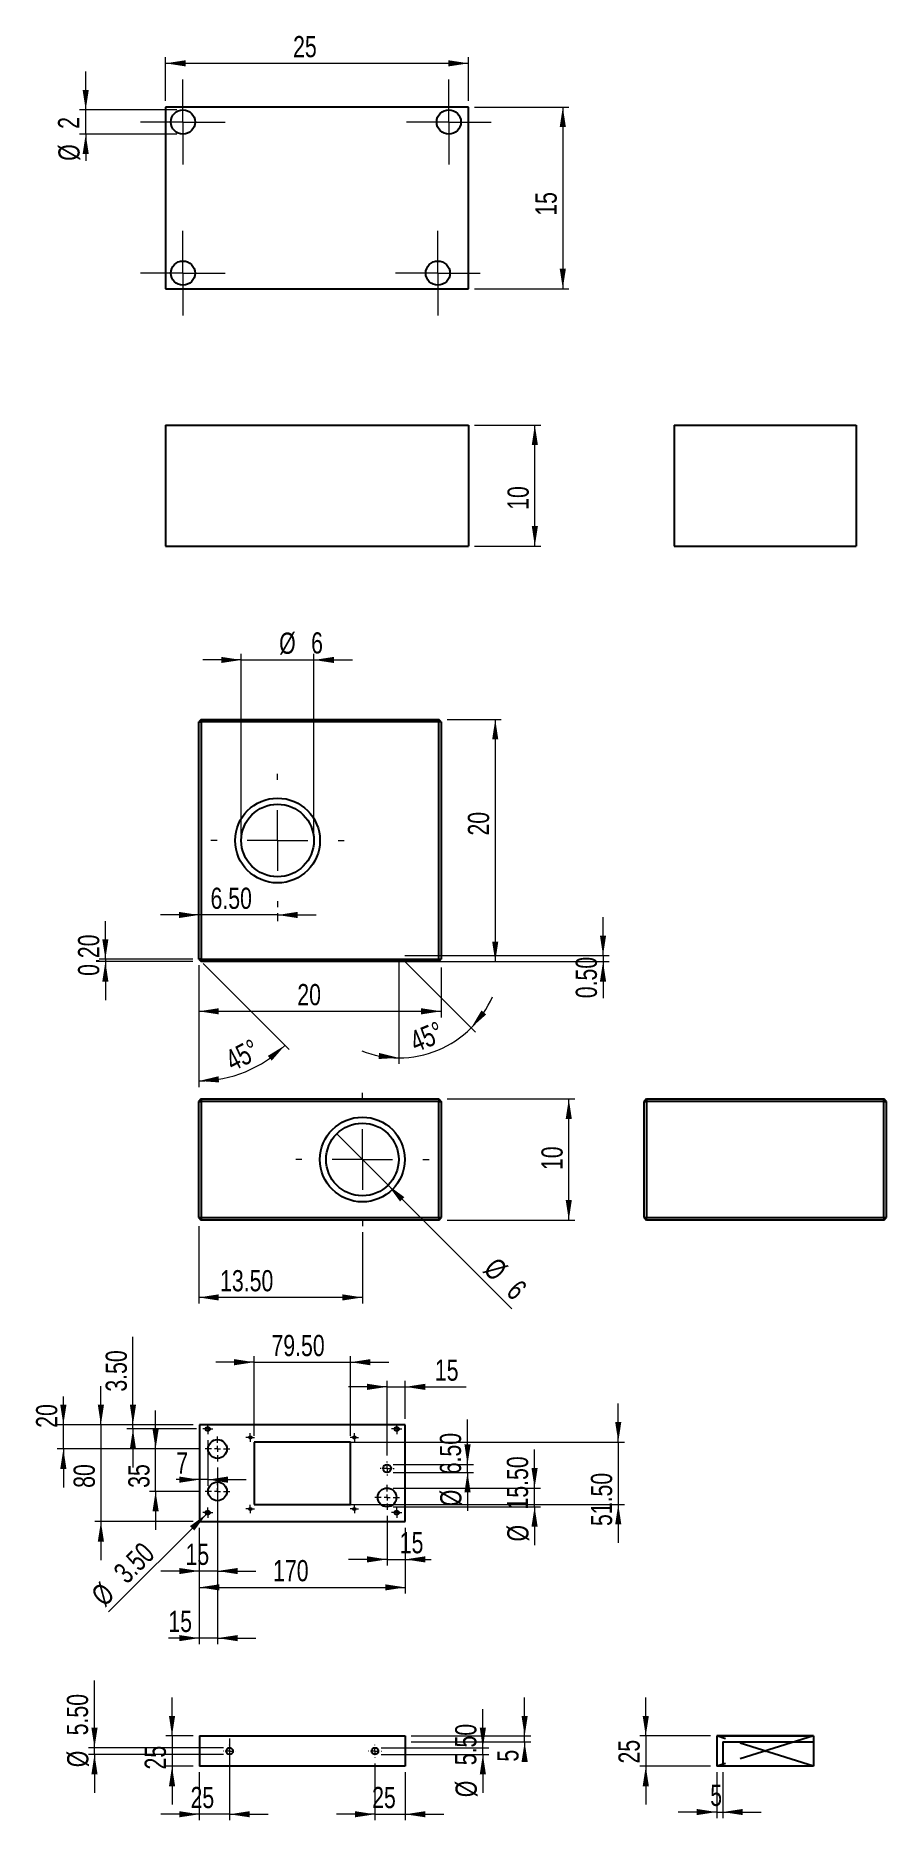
# Model space of a CAD drawing. Header units: millimetres. Extents: x 0 to 141, y 2 to 296.
import ezdxf

# ---------------------------------------------------------------- set-up
doc = ezdxf.new("R2010")
doc.units = ezdxf.units.MM
doc.header["$PDSIZE"] = -1
doc.linetypes.add('CENTERX2', pattern=[20.32, 12.7, -2.54, 2.54, -2.54])
doc.styles.add('SLDTEXTSTYLE0', font='TXT', dxfattribs={"width": 0.75})
doc.dimstyles.new('SLDDIMSTYLE0', dxfattribs={"dimtxt": 3.5, "dimasz": 3.302, "dimexe": 0, "dimexo": 0.0625, "dimgap": 0.875, "dimtad": 1, "dimlfac": 0.5, "dimrnd": 1e-09, "dimzin": 12, "dimdsep": 46, "dimtxsty": 'SLDTEXTSTYLE0', "dimsah": 1, "dimcen": 0.09, "dimadec": 0, "dimazin": 3, "dimtfac": 1, "dimtmove": 0, "dimatfit": 0, "dimfxl": 0, "dimfrac": 2, "dimtolj": 1, "dimtzin": 12, "dimarcsym": 0})
doc.dimstyles.new('SLDDIMSTYLE1', dxfattribs={"dimtxt": 3.5, "dimasz": 3.302, "dimexe": 0, "dimexo": 0.0625, "dimgap": 0.875, "dimtad": 1, "dimlfac": 0.5, "dimrnd": 1e-09, "dimzin": 12, "dimdsep": 46, "dimtxsty": 'SLDTEXTSTYLE0', "dimsah": 1, "dimcen": 0.09, "dimadec": 0, "dimazin": 3, "dimtfac": 1, "dimtofl": 0, "dimtmove": 0, "dimatfit": 3, "dimfxl": 0, "dimfrac": 2, "dimtolj": 1, "dimtzin": 12, "dimarcsym": 0})
doc.dimstyles.new('SLDDIMSTYLE10', dxfattribs={"dimtxt": 3.5, "dimasz": 3.302, "dimexe": 0, "dimexo": 0.0625, "dimgap": 0.875, "dimtad": 1, "dimdec": 4, "dimlfac": 0.5, "dimzin": 12, "dimdsep": 46, "dimtxsty": 'SLDTEXTSTYLE0', "dimsah": 1, "dimcen": 0.09, "dimazin": 3, "dimtfac": 1, "dimtofl": 0, "dimtmove": 0, "dimatfit": 3, "dimfxl": 0, "dimfrac": 2, "dimtolj": 1, "dimtzin": 12, "dimarcsym": 0})
doc.dimstyles.new('SLDDIMSTYLE2', dxfattribs={"dimtxt": 3.5, "dimasz": 3.302, "dimexe": 0, "dimexo": 0.0625, "dimgap": 0.875, "dimtad": 1, "dimlfac": 5, "dimrnd": 1e-09, "dimzin": 12, "dimdsep": 46, "dimtxsty": 'SLDTEXTSTYLE0', "dimsah": 1, "dimcen": 0.09, "dimadec": 0, "dimazin": 3, "dimtfac": 1, "dimtmove": 0, "dimatfit": 0, "dimfxl": 0, "dimfrac": 2, "dimtolj": 1, "dimtzin": 12, "dimarcsym": 0})
doc.dimstyles.new('SLDDIMSTYLE3', dxfattribs={"dimtxt": 3.5, "dimasz": 3.302, "dimexe": 0, "dimexo": 0.0625, "dimgap": 0.875, "dimtad": 1, "dimlfac": 5, "dimrnd": 1e-09, "dimzin": 4, "dimdsep": 46, "dimtxsty": 'SLDTEXTSTYLE0', "dimsah": 1, "dimcen": 0.09, "dimadec": 0, "dimazin": 1, "dimtfac": 1, "dimtmove": 0, "dimatfit": 0, "dimfxl": 0, "dimfrac": 2, "dimtolj": 1, "dimtzin": 12, "dimarcsym": 0})
doc.dimstyles.new('SLDDIMSTYLE4', dxfattribs={"dimtxt": 3.5, "dimasz": 3.302, "dimexe": 0, "dimexo": 0.0625, "dimgap": 0.875, "dimtad": 1, "dimlfac": 5, "dimrnd": 1e-09, "dimzin": 12, "dimdsep": 46, "dimtxsty": 'SLDTEXTSTYLE0', "dimsah": 1, "dimcen": 0.09, "dimadec": 0, "dimazin": 3, "dimtfac": 1, "dimtofl": 0, "dimtmove": 0, "dimatfit": 3, "dimfxl": 0, "dimfrac": 2, "dimtolj": 1, "dimtzin": 12, "dimarcsym": 0})
doc.dimstyles.new('SLDDIMSTYLE5', dxfattribs={"dimtxt": 3.5, "dimasz": 3.302, "dimexe": 0, "dimexo": 0.0625, "dimgap": 0.875, "dimtad": 1, "dimlfac": 5, "dimrnd": 1e-09, "dimzin": 4, "dimdsep": 46, "dimtxsty": 'SLDTEXTSTYLE0', "dimblk1": 'NONE', "dimsah": 1, "dimcen": 0, "dimadec": 0, "dimazin": 1, "dimtfac": 1, "dimtmove": 0, "dimatfit": 3, "dimldrblk": 'NONE', "dimfxl": 0, "dimfrac": 2, "dimtolj": 1, "dimtzin": 12, "dimarcsym": 0})
doc.dimstyles.new('SLDDIMSTYLE6', dxfattribs={"dimtxt": 3.5, "dimasz": 3.302, "dimexe": 0, "dimexo": 0.0625, "dimgap": 0.875, "dimtad": 1, "dimlfac": 0.5, "dimrnd": 1e-09, "dimzin": 12, "dimdsep": 46, "dimtxsty": 'SLDTEXTSTYLE0', "dimblk1": 'NONE', "dimsah": 1, "dimcen": 0, "dimadec": 0, "dimazin": 3, "dimtfac": 1, "dimtmove": 0, "dimatfit": 3, "dimldrblk": 'NONE', "dimfxl": 0, "dimfrac": 2, "dimtolj": 1, "dimtzin": 12, "dimarcsym": 0})
doc.dimstyles.new('SLDDIMSTYLE7', dxfattribs={"dimtxt": 3.5, "dimasz": 3.302, "dimexe": 0, "dimexo": 0.0625, "dimgap": 0.875, "dimtad": 1, "dimlfac": 0.5, "dimrnd": 1e-09, "dimzin": 4, "dimdsep": 46, "dimtxsty": 'SLDTEXTSTYLE0', "dimsah": 1, "dimcen": 0.09, "dimadec": 0, "dimazin": 1, "dimtfac": 1, "dimtofl": 0, "dimtmove": 0, "dimatfit": 3, "dimfxl": 0, "dimfrac": 2, "dimtolj": 1, "dimtzin": 12, "dimarcsym": 0})
doc.dimstyles.new('SLDDIMSTYLE8', dxfattribs={"dimtxt": 3.5, "dimasz": 3.302, "dimexe": 0, "dimexo": 0.0625, "dimgap": 0.875, "dimtad": 1, "dimlfac": 0.5, "dimrnd": 1e-09, "dimzin": 4, "dimdsep": 46, "dimtxsty": 'SLDTEXTSTYLE0', "dimsah": 1, "dimcen": 0.09, "dimadec": 0, "dimazin": 1, "dimtfac": 1, "dimtmove": 0, "dimatfit": 0, "dimfxl": 0, "dimfrac": 2, "dimtolj": 1, "dimtzin": 12, "dimarcsym": 0})
doc.dimstyles.new('SLDDIMSTYLE9', dxfattribs={"dimtxt": 3.5, "dimasz": 3.302, "dimexe": 0, "dimexo": 0.0625, "dimgap": 0.875, "dimtad": 1, "dimlfac": 0.5, "dimrnd": 1e-09, "dimzin": 0, "dimdsep": 46, "dimtxsty": 'SLDTEXTSTYLE0', "dimsah": 1, "dimcen": 0.09, "dimadec": 0, "dimazin": 0, "dimtfac": 1, "dimtmove": 0, "dimatfit": 0, "dimfxl": 0, "dimfrac": 2, "dimtolj": 1, "dimtzin": 12, "dimarcsym": 0})

msp = doc.modelspace()

# ---------------------------------------------------------------- blocks, each defined once
blk = doc.blocks.new('_D')
at = {"color": 7, "linetype": 'Continuous', "lineweight": 18}
for p, q in [((72.76, 232.01), (83.72, 232.01)), ((82.72, 212.01), (82.72, 232.01)), ((72.76, 212.01), (83.72, 212.01))]:
    blk.add_line(p, q, dxfattribs=at)
for points in [[(82.72, 232.01), (82.22, 228.71), (83.23, 228.71)], [(82.72, 212.01), (83.23, 215.31), (82.22, 215.31)]]:
    blk.add_solid(points, dxfattribs=at)
at = {"color": 7, "linetype": 'Continuous', "lineweight": 18, "insert": (78.21, 218), "char_height": 3.5, "attachment_point": 1, "rotation": 90, "style": 'SLDTEXTSTYLE0'}
blk.add_mtext('10', dxfattribs=at)
blk = doc.blocks.new('_D_1')
at = {"color": 7, "linetype": 'Continuous', "lineweight": 18}
for p, q in [((21.76, 285.53), (21.76, 292.75)), ((71.76, 285.53), (71.76, 292.75)), ((21.76, 291.75), (71.76, 291.75))]:
    blk.add_line(p, q, dxfattribs=at)
for points in [[(21.76, 291.75), (25.07, 291.24), (25.07, 292.26)], [(71.76, 291.75), (68.46, 292.26), (68.46, 291.24)]]:
    blk.add_solid(points, dxfattribs=at)
at = {"color": 7, "linetype": 'Continuous', "lineweight": 18, "insert": (42.81, 296.26), "char_height": 3.5, "attachment_point": 1, "style": 'SLDTEXTSTYLE0'}
blk.add_mtext('25', dxfattribs=at)
blk = doc.blocks.new('_D_2')
at = {"color": 7, "linetype": 'Continuous', "lineweight": 18}
for p, q in [((72.76, 284.53), (88.34, 284.53)), ((87.34, 284.53), (87.34, 254.53)), ((72.76, 254.53), (88.34, 254.53))]:
    blk.add_line(p, q, dxfattribs=at)
for points in [[(87.34, 284.53), (86.83, 281.23), (87.85, 281.23)], [(87.34, 254.53), (87.85, 257.83), (86.83, 257.83)]]:
    blk.add_solid(points, dxfattribs=at)
at = {"color": 7, "linetype": 'Continuous', "lineweight": 18, "insert": (82.83, 266.58), "char_height": 3.5, "attachment_point": 1, "rotation": 90, "style": 'SLDTEXTSTYLE0'}
blk.add_mtext('15', dxfattribs=at)
blk = doc.blocks.new('_D_3')
at = {"color": 7, "linetype": 'Continuous', "lineweight": 18}
for p, q in [((8.57, 284.05), (8.57, 290.4)), ((23.62, 284.05), (7.57, 284.05)), ((8.57, 280.05), (8.57, 284.05)), ((23.62, 280.05), (7.57, 280.05)), ((8.57, 280.05), (8.57, 275.65))]:
    blk.add_line(p, q, dxfattribs=at)
for points in [[(8.57, 284.05), (9.08, 287.36), (8.06, 287.36)], [(8.57, 280.05), (8.06, 276.75), (9.08, 276.75)]]:
    blk.add_solid(points, dxfattribs=at)
at = {"color": 7, "linetype": 'Continuous', "lineweight": 18, "char_height": 3.5, "attachment_point": 1, "rotation": 90, "style": 'SLDTEXTSTYLE0'}
for s, insert in [('2', (4, 280.93)), ('%%c', (4.06, 275.65))]:
    blk.add_mtext(s, dxfattribs=dict(at, insert=insert))
blk = doc.blocks.new('SW_CENTERMARKSYMBOL_0')
at = {"color": 0, "linetype": 'Continuous', "lineweight": 0}
for p, q in [((0, 5), (0, 7)), ((0, 0), (0, 5)), ((-5, 0), (-7, 0)), ((0, 0), (-5, 0)), ((0, 0), (0, -5)), ((0, 0), (5, 0)), ((5, 0), (7, 0)), ((0, -5), (0, -7))]:
    blk.add_line(p, q, dxfattribs=at)
blk = doc.blocks.new('SW_CENTERMARKSYMBOL_1')
at = {"color": 0, "linetype": 'Continuous', "lineweight": 0}
for p, q in [((0, 5), (0, 7)), ((0, 0), (0, 5)), ((-5, 0), (-7, 0)), ((0, 0), (-5, 0)), ((0, 0), (0, -5)), ((0, 0), (5, 0)), ((5, 0), (7, 0)), ((0, -5), (0, -7))]:
    blk.add_line(p, q, dxfattribs=at)
blk = doc.blocks.new('SW_CENTERMARKSYMBOL_2')
at = {"color": 0, "linetype": 'Continuous', "lineweight": 0}
for p, q in [((0, 5), (0, 7)), ((0, 0), (0, 5)), ((-5, 0), (-7, 0)), ((0, 0), (-5, 0)), ((0, 0), (0, -5)), ((0, 0), (5, 0)), ((5, 0), (7, 0)), ((0, -5), (0, -7))]:
    blk.add_line(p, q, dxfattribs=at)
blk = doc.blocks.new('SW_CENTERMARKSYMBOL_3')
at = {"color": 0, "linetype": 'Continuous', "lineweight": 0}
for p, q in [((0, 5), (0, 7)), ((0, 0), (0, 5)), ((-5, 0), (-7, 0)), ((0, 0), (-5, 0)), ((0, 0), (0, -5)), ((0, 0), (5, 0)), ((5, 0), (7, 0)), ((0, -5), (0, -7))]:
    blk.add_line(p, q, dxfattribs=at)
blk = doc.blocks.new('_D_4')
at = {"color": 7, "linetype": 'Continuous', "lineweight": 18}
for p, q in [((81.04, 15.48), (81.04, 21.83)), ((62.33, 15.48), (82.04, 15.48)), ((81.04, 14.48), (81.04, 15.48)), ((62.33, 14.48), (82.04, 14.48)), ((81.04, 14.48), (81.04, 11.24))]:
    blk.add_line(p, q, dxfattribs=at)
for points in [[(81.04, 15.48), (81.55, 18.78), (80.53, 18.78)], [(81.04, 14.48), (80.53, 11.18), (81.55, 11.18)]]:
    blk.add_solid(points, dxfattribs=at)
at = {"color": 7, "linetype": 'Continuous', "lineweight": 18, "insert": (76.53, 11.24), "char_height": 3.5, "attachment_point": 1, "rotation": 90, "style": 'SLDTEXTSTYLE0'}
blk.add_mtext('5', dxfattribs=at)
blk = doc.blocks.new('_D_5')
at = {"color": 7, "linetype": 'Continuous', "lineweight": 18}
for p, q in [((22.82, 15.48), (22.82, 21.83)), ((26.33, 15.48), (21.82, 15.48)), ((22.82, 15.48), (22.82, 10.48)), ((26.33, 10.48), (21.82, 10.48)), ((22.82, 10.48), (22.82, 4.13))]:
    blk.add_line(p, q, dxfattribs=at)
for points in [[(22.82, 15.48), (23.33, 18.78), (22.32, 18.78)], [(22.82, 10.48), (22.32, 7.18), (23.33, 7.18)]]:
    blk.add_solid(points, dxfattribs=at)
at = {"color": 7, "linetype": 'Continuous', "lineweight": 18, "insert": (18.31, 9.94), "char_height": 3.5, "attachment_point": 1, "rotation": 90, "style": 'SLDTEXTSTYLE0'}
blk.add_mtext('25', dxfattribs=at)
blk = doc.blocks.new('_D_6')
at = {"color": 7, "linetype": 'Continuous', "lineweight": 18}
for p, q in [((56.33, 10.93), (56.33, 1.54)), ((61.33, 9.48), (61.33, 1.54)), ((56.33, 2.54), (49.98, 2.54)), ((56.33, 2.54), (61.33, 2.54)), ((61.33, 2.54), (67.68, 2.54))]:
    blk.add_line(p, q, dxfattribs=at)
for points in [[(56.33, 2.54), (53.03, 3.05), (53.03, 2.04)], [(61.33, 2.54), (64.64, 2.04), (64.64, 3.05)]]:
    blk.add_solid(points, dxfattribs=at)
at = {"color": 7, "linetype": 'Continuous', "lineweight": 18, "insert": (55.86, 7.06), "char_height": 3.5, "attachment_point": 1, "style": 'SLDTEXTSTYLE0'}
blk.add_mtext('25', dxfattribs=at)
blk = doc.blocks.new('_D_7')
at = {"color": 7, "linetype": 'Continuous', "lineweight": 18}
for p, q in [((74.14, 13.53), (74.14, 19.88)), ((57.33, 13.53), (75.14, 13.53)), ((57.33, 12.43), (75.14, 12.43)), ((74.14, 12.43), (74.14, 13.53)), ((74.14, 12.43), (74.14, 6.08))]:
    blk.add_line(p, q, dxfattribs=at)
for points in [[(74.14, 13.53), (74.65, 16.83), (73.63, 16.83)], [(74.14, 12.43), (73.63, 9.13), (74.65, 9.13)]]:
    blk.add_solid(points, dxfattribs=at)
at = {"color": 7, "linetype": 'Continuous', "lineweight": 18, "char_height": 3.5, "attachment_point": 1, "rotation": 90, "style": 'SLDTEXTSTYLE0'}
for s, insert in [('5.50', (69.57, 10.64)), ('%%c', (69.63, 5.36))]:
    blk.add_mtext(s, dxfattribs=dict(at, insert=insert))
blk = doc.blocks.new('_D_8')
at = {"color": 7, "linetype": 'Continuous', "lineweight": 18}
for p, q in [((10.02, 13.53), (10.02, 24.64)), ((31.33, 13.53), (9.02, 13.53)), ((31.33, 12.43), (9.02, 12.43)), ((10.02, 12.43), (10.02, 13.53)), ((10.02, 12.43), (10.02, 6.08))]:
    blk.add_line(p, q, dxfattribs=at)
for points in [[(10.02, 13.53), (10.53, 16.83), (9.51, 16.83)], [(10.02, 12.43), (9.51, 9.13), (10.53, 9.13)]]:
    blk.add_solid(points, dxfattribs=at)
at = {"color": 7, "linetype": 'Continuous', "lineweight": 18, "char_height": 3.5, "attachment_point": 1, "rotation": 90, "style": 'SLDTEXTSTYLE0'}
for s, insert in [('5.50', (5.46, 15.58)), ('%%c', (5.51, 10.31))]:
    blk.add_mtext(s, dxfattribs=dict(at, insert=insert))
blk = doc.blocks.new('_D_9')
at = {"color": 7, "linetype": 'Continuous', "lineweight": 18}
for p, q in [((32.33, 15.03), (32.33, 1.54)), ((27.33, 9.48), (27.33, 1.54)), ((27.33, 2.54), (20.98, 2.54)), ((32.33, 2.54), (27.33, 2.54)), ((32.33, 2.54), (38.68, 2.54))]:
    blk.add_line(p, q, dxfattribs=at)
for points in [[(27.33, 2.54), (24.03, 3.05), (24.03, 2.04)], [(32.33, 2.54), (35.64, 2.04), (35.64, 3.05)]]:
    blk.add_solid(points, dxfattribs=at)
at = {"color": 7, "linetype": 'Continuous', "lineweight": 18, "insert": (25.88, 7.06), "char_height": 3.5, "attachment_point": 1, "style": 'SLDTEXTSTYLE0'}
blk.add_mtext('25', dxfattribs=at)
blk = doc.blocks.new('SW_CENTERMARKSYMBOL_4')
at = {"color": 0, "linetype": 'Continuous', "lineweight": 0}
for p, q in [((-1, 0), (-1.05, 0)), ((0, 0), (-0.5, 0)), ((0, 1), (0, 1.05)), ((0, 0), (0, 0.5)), ((0, 0), (0, -0.5)), ((0, 0), (0.5, 0)), ((1, 0), (1.05, 0)), ((0, -1), (0, -1.05))]:
    blk.add_line(p, q, dxfattribs=at)
blk = doc.blocks.new('SW_CENTERMARKSYMBOL_5')
at = {"color": 0, "linetype": 'Continuous', "lineweight": 0}
for p, q in [((-1, 0), (-1.05, 0)), ((0, 0), (-0.5, 0)), ((0, 1), (0, 1.05)), ((0, 0), (0, 0.5)), ((0, 0), (0, -0.5)), ((0, 0), (0.5, 0)), ((1, 0), (1.05, 0)), ((0, -1), (0, -1.05))]:
    blk.add_line(p, q, dxfattribs=at)
blk = doc.blocks.new('_D_10')
at = {"color": 7, "linetype": 'Continuous', "lineweight": 18}
for p, q in [((11.08, 66.88), (11.08, 73.23)), ((26.33, 66.88), (10.08, 66.88)), ((11.08, 66.88), (11.08, 50.88)), ((26.33, 50.88), (10.08, 50.88)), ((11.08, 50.88), (11.08, 44.53))]:
    blk.add_line(p, q, dxfattribs=at)
for points in [[(11.08, 66.88), (11.59, 70.18), (10.57, 70.18)], [(11.08, 50.88), (10.57, 47.58), (11.59, 47.58)]]:
    blk.add_solid(points, dxfattribs=at)
at = {"color": 7, "linetype": 'Continuous', "lineweight": 18, "insert": (6.57, 56.46), "char_height": 3.5, "attachment_point": 1, "rotation": 90, "style": 'SLDTEXTSTYLE0'}
blk.add_mtext('80', dxfattribs=at)
blk = doc.blocks.new('_D_11')
at = {"color": 7, "linetype": 'Continuous', "lineweight": 18}
for p, q in [((27.33, 49.88), (27.33, 39.02)), ((61.33, 49.88), (61.33, 39.02)), ((27.33, 40.02), (61.33, 40.02))]:
    blk.add_line(p, q, dxfattribs=at)
for points in [[(27.33, 40.02), (30.64, 39.51), (30.64, 40.52)], [(61.33, 40.02), (58.03, 40.52), (58.03, 39.51)]]:
    blk.add_solid(points, dxfattribs=at)
at = {"color": 7, "linetype": 'Continuous', "lineweight": 18, "insert": (39.51, 44.53), "char_height": 3.5, "attachment_point": 1, "style": 'SLDTEXTSTYLE0'}
blk.add_mtext('170', dxfattribs=at)
blk = doc.blocks.new('_D_12')
at = {"color": 7, "linetype": 'Continuous', "lineweight": 18}
for p, q in [((36.38, 77.21), (30.03, 77.21)), ((36.38, 65.03), (36.38, 78.21)), ((36.38, 77.21), (52.28, 77.21)), ((52.28, 65.03), (52.28, 78.21)), ((52.28, 77.21), (58.63, 77.21))]:
    blk.add_line(p, q, dxfattribs=at)
for points in [[(36.38, 77.21), (33.08, 77.72), (33.08, 76.7)], [(52.28, 77.21), (55.59, 76.7), (55.59, 77.72)]]:
    blk.add_solid(points, dxfattribs=at)
at = {"color": 7, "linetype": 'Continuous', "lineweight": 18, "insert": (39.24, 81.72), "char_height": 3.5, "attachment_point": 1, "style": 'SLDTEXTSTYLE0'}
blk.add_mtext('79.50', dxfattribs=at)
blk = doc.blocks.new('_D_13')
at = {"color": 7, "linetype": 'Continuous', "lineweight": 18}
for p, q in [((96.5, 64.03), (96.5, 70.38)), ((37.38, 64.03), (97.5, 64.03)), ((96.5, 64.03), (96.5, 53.73)), ((37.38, 53.73), (97.5, 53.73)), ((96.5, 53.73), (96.5, 47.38))]:
    blk.add_line(p, q, dxfattribs=at)
for points in [[(96.5, 64.03), (97, 67.33), (95.99, 67.33)], [(96.5, 53.73), (95.99, 50.43), (97, 50.43)]]:
    blk.add_solid(points, dxfattribs=at)
at = {"color": 7, "linetype": 'Continuous', "lineweight": 18, "insert": (91.98, 50.15), "char_height": 3.5, "attachment_point": 1, "rotation": 90, "style": 'SLDTEXTSTYLE0'}
blk.add_mtext('51.50', dxfattribs=at)
blk = doc.blocks.new('_D_14')
at = {"color": 7, "linetype": 'Continuous', "lineweight": 18}
for p, q in [((4.88, 66.88), (4.88, 71.56)), ((26.33, 66.88), (3.88, 66.88)), ((4.88, 62.88), (4.88, 66.88)), ((27.28, 62.88), (3.88, 62.88)), ((4.88, 62.88), (4.88, 56.53))]:
    blk.add_line(p, q, dxfattribs=at)
for points in [[(4.88, 66.88), (5.39, 70.18), (4.37, 70.18)], [(4.88, 62.88), (4.37, 59.58), (5.39, 59.58)]]:
    blk.add_solid(points, dxfattribs=at)
at = {"color": 7, "linetype": 'Continuous', "lineweight": 18, "insert": (0.37, 66.38), "char_height": 3.5, "attachment_point": 1, "rotation": 90, "style": 'SLDTEXTSTYLE0'}
blk.add_mtext('20', dxfattribs=at)
blk = doc.blocks.new('_D_15')
at = {"color": 7, "linetype": 'Continuous', "lineweight": 18}
for p, q in [((30.33, 59.83), (30.33, 30.64)), ((27.33, 49.88), (27.33, 30.64)), ((27.33, 31.64), (22.22, 31.64)), ((30.33, 31.64), (27.33, 31.64)), ((30.33, 31.64), (36.68, 31.64))]:
    blk.add_line(p, q, dxfattribs=at)
for points in [[(27.33, 31.64), (24.03, 32.14), (24.03, 31.13)], [(30.33, 31.64), (33.64, 31.13), (33.64, 32.14)]]:
    blk.add_solid(points, dxfattribs=at)
at = {"color": 7, "linetype": 'Continuous', "lineweight": 18, "insert": (22.22, 36.15), "char_height": 3.5, "attachment_point": 1, "style": 'SLDTEXTSTYLE0'}
blk.add_mtext('15', dxfattribs=at)
blk = doc.blocks.new('_D_16')
at = {"color": 7, "linetype": 'Continuous', "lineweight": 18}
for p, q in [((20.11, 62.88), (20.11, 69.23)), ((27.28, 62.88), (19.11, 62.88)), ((20.11, 55.88), (20.11, 62.88)), ((27.28, 55.88), (19.11, 55.88)), ((20.11, 55.88), (20.11, 49.53))]:
    blk.add_line(p, q, dxfattribs=at)
for points in [[(20.11, 62.88), (20.62, 66.18), (19.6, 66.18)], [(20.11, 55.88), (19.6, 52.58), (20.62, 52.58)]]:
    blk.add_solid(points, dxfattribs=at)
at = {"color": 7, "linetype": 'Continuous', "lineweight": 18, "insert": (15.6, 56.46), "char_height": 3.5, "attachment_point": 1, "rotation": 90, "style": 'SLDTEXTSTYLE0'}
blk.add_mtext('35', dxfattribs=at)
blk = doc.blocks.new('_D_17')
at = {"color": 7, "linetype": 'Continuous', "lineweight": 18}
for p, q in [((30.33, 52.83), (30.33, 41.72)), ((27.33, 49.88), (27.33, 41.72)), ((27.33, 42.72), (20.98, 42.72)), ((30.33, 42.72), (27.33, 42.72)), ((30.33, 42.72), (36.68, 42.72))]:
    blk.add_line(p, q, dxfattribs=at)
for points in [[(27.33, 42.72), (24.03, 43.22), (24.03, 42.21)], [(30.33, 42.72), (33.64, 42.21), (33.64, 43.22)]]:
    blk.add_solid(points, dxfattribs=at)
at = {"color": 7, "linetype": 'Continuous', "lineweight": 18, "insert": (25.05, 47.23), "char_height": 3.5, "attachment_point": 1, "style": 'SLDTEXTSTYLE0'}
blk.add_mtext('15', dxfattribs=at)
blk = doc.blocks.new('_D_18')
at = {"color": 7, "linetype": 'Continuous', "lineweight": 18}
for p, q in [((71.61, 60.32), (71.61, 67.75)), ((59.33, 60.32), (72.61, 60.32)), ((59.33, 59.02), (72.61, 59.02)), ((71.61, 59.02), (71.61, 60.32)), ((71.61, 59.02), (71.61, 52.67))]:
    blk.add_line(p, q, dxfattribs=at)
for points in [[(71.61, 60.32), (72.12, 63.62), (71.1, 63.62)], [(71.61, 59.02), (71.1, 55.71), (72.12, 55.71)]]:
    blk.add_solid(points, dxfattribs=at)
at = {"color": 7, "linetype": 'Continuous', "lineweight": 18, "char_height": 3.5, "attachment_point": 1, "rotation": 90, "style": 'SLDTEXTSTYLE0'}
for s, insert in [('6.50', (67.04, 58.7)), ('%%c', (67.1, 53.42))]:
    blk.add_mtext(s, dxfattribs=dict(at, insert=insert))
blk = doc.blocks.new('_D_19')
at = {"color": 7, "linetype": 'Continuous', "lineweight": 18}
for p, q in [((82.68, 56.43), (82.68, 62.78)), ((59.33, 56.43), (83.68, 56.43)), ((82.68, 53.33), (82.68, 56.43)), ((59.33, 53.33), (83.68, 53.33)), ((82.68, 53.33), (82.68, 46.98))]:
    blk.add_line(p, q, dxfattribs=at)
for points in [[(82.68, 56.43), (83.19, 59.73), (82.17, 59.73)], [(82.68, 53.33), (82.17, 50.03), (83.19, 50.03)]]:
    blk.add_solid(points, dxfattribs=at)
at = {"color": 7, "linetype": 'Continuous', "lineweight": 18, "char_height": 3.5, "attachment_point": 1, "rotation": 90, "style": 'SLDTEXTSTYLE0'}
for s, insert in [('15.50', (78.11, 52.88)), ('%%c', (78.17, 47.6))]:
    blk.add_mtext(s, dxfattribs=dict(at, insert=insert))
blk = doc.blocks.new('_D_20')
at = {"color": 7, "linetype": 'Continuous', "lineweight": 18}
for p, q in [((58.33, 61.82), (58.33, 74.14)), ((61.33, 67.88), (61.33, 74.14)), ((58.33, 73.14), (51.98, 73.14)), ((58.33, 73.14), (61.33, 73.14)), ((61.33, 73.14), (71.39, 73.14))]:
    blk.add_line(p, q, dxfattribs=at)
for points in [[(58.33, 73.14), (55.03, 73.65), (55.03, 72.63)], [(61.33, 73.14), (64.64, 72.63), (64.64, 73.65)]]:
    blk.add_solid(points, dxfattribs=at)
at = {"color": 7, "linetype": 'Continuous', "lineweight": 18, "insert": (66.22, 77.65), "char_height": 3.5, "attachment_point": 1, "style": 'SLDTEXTSTYLE0'}
blk.add_mtext('15', dxfattribs=at)
blk = doc.blocks.new('_D_21')
at = {"color": 7, "linetype": 'Continuous', "lineweight": 18}
for p, q in [((58.33, 51.83), (58.33, 43.64)), ((61.33, 49.88), (61.33, 43.64)), ((58.33, 44.64), (51.98, 44.64)), ((58.33, 44.64), (61.33, 44.64)), ((61.33, 44.64), (65.59, 44.64))]:
    blk.add_line(p, q, dxfattribs=at)
for points in [[(58.33, 44.64), (55.03, 45.15), (55.03, 44.13)], [(61.33, 44.64), (64.64, 44.13), (64.64, 45.15)]]:
    blk.add_solid(points, dxfattribs=at)
at = {"color": 7, "linetype": 'Continuous', "lineweight": 18, "insert": (60.42, 49.15), "char_height": 3.5, "attachment_point": 1, "style": 'SLDTEXTSTYLE0'}
blk.add_mtext('15', dxfattribs=at)
blk = doc.blocks.new('_D_22')
at = {"color": 7, "linetype": 'Continuous', "lineweight": 18}
for p, q in [((28.73, 64.33), (28.73, 56.81)), ((27.33, 57.81), (23.52, 57.81)), ((28.73, 57.81), (27.33, 57.81)), ((28.73, 57.81), (35.08, 57.81))]:
    blk.add_line(p, q, dxfattribs=at)
for points in [[(27.33, 57.81), (24.03, 58.32), (24.03, 57.3)], [(28.73, 57.81), (32.04, 57.3), (32.04, 58.32)]]:
    blk.add_solid(points, dxfattribs=at)
at = {"color": 7, "linetype": 'Continuous', "lineweight": 18, "insert": (23.52, 62.32), "char_height": 3.5, "attachment_point": 1, "style": 'SLDTEXTSTYLE0'}
blk.add_mtext('7', dxfattribs=at)
blk = doc.blocks.new('_D_23')
at = {"color": 7, "linetype": 'Continuous', "lineweight": 18}
for q in [(12.35, 35.98), (28.98, 52.61)]:
    blk.add_line((28.49, 52.11), q, dxfattribs=at)
blk.add_solid([(28.49, 52.11), (25.79, 50.14), (26.51, 49.42)], dxfattribs=at)
at = {"color": 7, "linetype": 'Continuous', "lineweight": 18, "char_height": 3.5, "attachment_point": 1, "rotation": 45, "style": 'SLDTEXTSTYLE0'}
for s, insert in [('3.50', (12.89, 42.91)), ('%%c', (9.19, 39.14))]:
    blk.add_mtext(s, dxfattribs=dict(at, insert=insert))
blk = doc.blocks.new('_NONE')
blk = doc.blocks.new('_D_24')
at = {"color": 7, "linetype": 'Continuous', "lineweight": 18}
for p, q in [((16.37, 66.88), (16.37, 81.4)), ((26.33, 66.88), (15.37, 66.88)), ((26.88, 66.18), (15.37, 66.18)), ((16.37, 66.18), (16.37, 66.88)), ((16.37, 66.18), (16.37, 59.83))]:
    blk.add_line(p, q, dxfattribs=at)
for points in [[(16.37, 66.88), (16.88, 70.18), (15.86, 70.18)], [(16.37, 66.18), (15.86, 62.88), (16.88, 62.88)]]:
    blk.add_solid(points, dxfattribs=at)
at = {"color": 7, "linetype": 'Continuous', "lineweight": 18, "insert": (11.86, 72.35), "char_height": 3.5, "attachment_point": 1, "rotation": 90, "style": 'SLDTEXTSTYLE0'}
blk.add_mtext('3.50', dxfattribs=at)
blk = doc.blocks.new('SW_CENTERMARKSYMBOL_6')
at = {"color": 0, "linetype": 'Continuous', "lineweight": 0}
for p, q in [((-1, 0), (-2.05, 0)), ((0, 0), (-0.5, 0)), ((0, 1), (0, 2.05)), ((0, 0), (0, 0.5)), ((0, 0), (0, -0.5)), ((0, 0), (0.5, 0)), ((1, 0), (2.05, 0)), ((0, -1), (0, -2.05))]:
    blk.add_line(p, q, dxfattribs=at)
blk = doc.blocks.new('SW_CENTERMARKSYMBOL_7')
at = {"color": 0, "linetype": 'Continuous', "lineweight": 0}
for p, q in [((-1, 0), (-1.15, 0)), ((0, 0), (-0.5, 0)), ((0, 1), (0, 1.15)), ((0, 0), (0, 0.5)), ((0, 0), (0, -0.5)), ((0, 0), (0.5, 0)), ((1, 0), (1.15, 0)), ((0, -1), (0, -1.15))]:
    blk.add_line(p, q, dxfattribs=at)
blk = doc.blocks.new('SW_CENTERMARKSYMBOL_8')
at = {"color": 0, "linetype": 'Continuous', "lineweight": 0}
for p, q in [((-1, 0), (-2.05, 0)), ((0, 0), (-0.5, 0)), ((0, 1), (0, 2.05)), ((0, 0), (0, 0.5)), ((0, 0), (0, -0.5)), ((0, 0), (0.5, 0)), ((1, 0), (2.05, 0)), ((0, -1), (0, -8.06))]:
    blk.add_line(p, q, dxfattribs=at)
blk = doc.blocks.new('SW_CENTERMARKSYMBOL_9')
at = {"color": 0, "linetype": 'Continuous', "lineweight": 0}
for p, q in [((-1, 0), (-2.05, 0)), ((0, 0), (-0.5, 0)), ((0, 1), (0, 2.05)), ((0, 0), (0, 0.5)), ((0, 0), (0, -0.5)), ((0, 0), (0.5, 0)), ((1, 0), (2.05, 0)), ((0, -1), (0, -2.05))]:
    blk.add_line(p, q, dxfattribs=at)
blk = doc.blocks.new('SW_CENTERMARKSYMBOL_10')
at = {"color": 0, "linetype": 'Continuous', "lineweight": 0}
for p, q in [((-0.5, 0), (-0.7, 0)), ((0, 0), (-0.5, 0)), ((0, 0.5), (0, 0.7)), ((0, 0), (0, 0.5)), ((0, 0), (0, -0.5)), ((0, 0), (0.5, 0)), ((0.5, 0), (0.7, 0)), ((0, -0.5), (0, -0.7))]:
    blk.add_line(p, q, dxfattribs=at)
blk = doc.blocks.new('SW_CENTERMARKSYMBOL_11')
at = {"color": 0, "linetype": 'Continuous', "lineweight": 0}
for p, q in [((-0.5, 0), (-0.7, 0)), ((0, 0), (-0.5, 0)), ((0, 0.5), (0, 0.7)), ((0, 0), (0, 0.5)), ((0, 0), (0, -0.5)), ((0, 0), (0.5, 0)), ((0.5, 0), (0.7, 0)), ((0, -0.5), (0, -0.7))]:
    blk.add_line(p, q, dxfattribs=at)
blk = doc.blocks.new('SW_CENTERMARKSYMBOL_12')
at = {"color": 0, "linetype": 'Continuous', "lineweight": 0}
for p, q in [((-0.5, 0), (-0.7, 0)), ((0, 0), (-0.5, 0)), ((0, 0.5), (0, 0.7)), ((0, 0), (0, 0.5)), ((0, 0), (0, -0.5)), ((0, 0), (0.5, 0)), ((0.5, 0), (0.7, 0)), ((0, -0.5), (0, -0.7))]:
    blk.add_line(p, q, dxfattribs=at)
blk = doc.blocks.new('SW_CENTERMARKSYMBOL_13')
at = {"color": 0, "linetype": 'Continuous', "lineweight": 0}
for p, q in [((-0.5, 0), (-0.7, 0)), ((0, 0), (-0.5, 0)), ((0, 0.5), (0, 0.7)), ((0, 0), (0, 0.5)), ((0, 0), (0, -0.5)), ((0, 0), (0.5, 0)), ((0.5, 0), (0.7, 0)), ((0, -0.5), (0, -0.7))]:
    blk.add_line(p, q, dxfattribs=at)
blk = doc.blocks.new('SW_CENTERMARKSYMBOL_14')
at = {"color": 0, "linetype": 'Continuous', "lineweight": 0}
for p, q in [((-0.5, 0), (-0.85, 0)), ((0, 0), (-0.5, 0)), ((0, 0.5), (0, 0.85)), ((0, 0), (0, 0.5)), ((0, 0), (0, -0.5)), ((0, 0), (0.5, 0)), ((0.5, 0), (0.85, 0)), ((0, -0.5), (0, -0.85))]:
    blk.add_line(p, q, dxfattribs=at)
blk = doc.blocks.new('SW_CENTERMARKSYMBOL_15')
at = {"color": 0, "linetype": 'Continuous', "lineweight": 0}
for p, q in [((-0.5, 0), (-0.85, 0)), ((0, 0), (-0.5, 0)), ((0, 0.5), (0, 0.85)), ((0, 0), (0, 0.5)), ((0, 0), (0, -0.5)), ((0, 0), (0.5, 0)), ((0.5, 0), (0.85, 0)), ((0, -0.5), (0, -0.85))]:
    blk.add_line(p, q, dxfattribs=at)
blk = doc.blocks.new('SW_CENTERMARKSYMBOL_16')
at = {"color": 0, "linetype": 'Continuous', "lineweight": 0}
for p, q in [((-0.5, 0), (-0.85, 0)), ((0, 0), (-0.5, 0)), ((0, 0.5), (0, 0.85)), ((0, 0), (0, 0.5)), ((0, 0), (0, -0.5)), ((0, 0), (0.5, 0)), ((0.5, 0), (0.85, 0)), ((0, -0.5), (0, -0.85))]:
    blk.add_line(p, q, dxfattribs=at)
blk = doc.blocks.new('SW_CENTERMARKSYMBOL_17')
at = {"color": 0, "linetype": 'Continuous', "lineweight": 0}
for p, q in [((-0.5, 0), (-0.85, 0)), ((0, 0), (-0.5, 0)), ((0, 0.5), (0, 0.85)), ((0, 0), (0, 0.5)), ((0, 0), (0, -0.5)), ((0, 0), (0.5, 0)), ((0.5, 0), (0.85, 0)), ((0, -0.5), (0, -0.85))]:
    blk.add_line(p, q, dxfattribs=at)
blk = doc.blocks.new('_D_25')
at = {"color": 7, "linetype": 'Continuous', "lineweight": 18}
for p, q in [((101.04, 15.48), (101.04, 21.83)), ((111.75, 15.48), (100.04, 15.48)), ((101.04, 15.48), (101.04, 10.48)), ((111.75, 10.48), (100.04, 10.48)), ((101.04, 10.48), (101.04, 4.13))]:
    blk.add_line(p, q, dxfattribs=at)
for points in [[(101.04, 15.48), (101.55, 18.78), (100.53, 18.78)], [(101.04, 10.48), (100.53, 7.18), (101.55, 7.18)]]:
    blk.add_solid(points, dxfattribs=at)
at = {"color": 7, "linetype": 'Continuous', "lineweight": 18, "insert": (96.53, 10.93), "char_height": 3.5, "attachment_point": 1, "rotation": 90, "style": 'SLDTEXTSTYLE0'}
blk.add_mtext('25', dxfattribs=at)
blk = doc.blocks.new('_D_26')
at = {"color": 7, "linetype": 'Continuous', "lineweight": 18}
for p, q in [((112.75, 9.48), (112.75, 1.91)), ((113.75, 9.48), (113.75, 1.91)), ((112.75, 2.91), (106.4, 2.91)), ((112.75, 2.91), (113.75, 2.91)), ((113.75, 2.91), (120.1, 2.91))]:
    blk.add_line(p, q, dxfattribs=at)
for points in [[(112.75, 2.91), (109.45, 3.42), (109.45, 2.4)], [(113.75, 2.91), (117.05, 2.4), (117.05, 3.42)]]:
    blk.add_solid(points, dxfattribs=at)
at = {"color": 7, "linetype": 'Continuous', "lineweight": 18, "insert": (111.68, 7.42), "char_height": 3.5, "attachment_point": 1, "style": 'SLDTEXTSTYLE0'}
blk.add_mtext('5', dxfattribs=at)
blk = doc.blocks.new('_D_27')
at = {"color": 7, "linetype": 'Continuous', "lineweight": 18}
for p, q in [((68.25, 120.69), (89.33, 120.69)), ((88.33, 100.69), (88.33, 120.69)), ((68.25, 100.69), (89.33, 100.69))]:
    blk.add_line(p, q, dxfattribs=at)
for points in [[(88.33, 120.69), (87.82, 117.39), (88.83, 117.39)], [(88.33, 100.69), (88.83, 103.99), (87.82, 103.99)]]:
    blk.add_solid(points, dxfattribs=at)
at = {"color": 7, "linetype": 'Continuous', "lineweight": 18, "insert": (83.81, 108.95), "char_height": 3.5, "attachment_point": 1, "rotation": 90, "style": 'SLDTEXTSTYLE0'}
blk.add_mtext('10', dxfattribs=at)
blk = doc.blocks.new('_D_28')
at = {"color": 7, "linetype": 'Continuous', "lineweight": 18}
for q in [(50.01, 114.93), (78.9, 86.04)]:
    blk.add_line((58.49, 106.45), q, dxfattribs=at)
blk.add_solid([(58.49, 106.45), (60.47, 103.75), (61.19, 104.47)], dxfattribs=at)
at = {"color": 7, "linetype": 'Continuous', "lineweight": 18, "char_height": 3.5, "attachment_point": 1, "rotation": 315, "style": 'SLDTEXTSTYLE0'}
for s, insert in [('%%c', (76.52, 94.78)), ('6', (80.29, 91.09))]:
    blk.add_mtext(s, dxfattribs=dict(at, insert=insert))
blk = doc.blocks.new('_D_29')
at = {"color": 7, "linetype": 'Continuous', "lineweight": 18}
for p, q in [((27.25, 99.69), (27.25, 86.91)), ((54.25, 98.69), (54.25, 86.91)), ((54.25, 87.91), (27.25, 87.91))]:
    blk.add_line(p, q, dxfattribs=at)
for points in [[(27.25, 87.91), (30.55, 87.4), (30.55, 88.42)], [(54.25, 87.91), (50.95, 88.42), (50.95, 87.4)]]:
    blk.add_solid(points, dxfattribs=at)
at = {"color": 7, "linetype": 'Continuous', "lineweight": 18, "insert": (30.76, 92.42), "char_height": 3.5, "attachment_point": 1, "style": 'SLDTEXTSTYLE0'}
blk.add_mtext('13.50', dxfattribs=at)
blk = doc.blocks.new('SW_CENTERMARKSYMBOL_18')
at = {"color": 0, "linetype": 'Continuous', "lineweight": 0}
for p, q in [((0, 10), (0, 11)), ((0, 0), (0, 5)), ((-10, 0), (-11, 0)), ((0, 0), (-5, 0)), ((0, 0), (0, -5)), ((0, 0), (5, 0)), ((10, 0), (11, 0)), ((0, -10), (0, -11))]:
    blk.add_line(p, q, dxfattribs=at)
blk = doc.blocks.new('_D_30')
at = {"color": 7, "linetype": 'Continuous', "lineweight": 18}
for p, q in [((68.25, 183.38), (77.19, 183.38)), ((76.19, 183.38), (76.19, 143.38)), ((68.25, 143.38), (77.19, 143.38))]:
    blk.add_line(p, q, dxfattribs=at)
for points in [[(76.19, 183.38), (75.68, 180.08), (76.69, 180.08)], [(76.19, 143.38), (76.69, 146.68), (75.68, 146.68)]]:
    blk.add_solid(points, dxfattribs=at)
at = {"color": 7, "linetype": 'Continuous', "lineweight": 18, "insert": (71.67, 164.2), "char_height": 3.5, "attachment_point": 1, "rotation": 90, "style": 'SLDTEXTSTYLE0'}
blk.add_mtext('20', dxfattribs=at)
blk = doc.blocks.new('_D_31')
at = {"color": 7, "linetype": 'Continuous', "lineweight": 18}
for p, q in [((27.25, 142.38), (27.25, 134.17)), ((67.25, 142.38), (67.25, 134.17)), ((27.25, 135.17), (67.25, 135.17))]:
    blk.add_line(p, q, dxfattribs=at)
for points in [[(27.25, 135.17), (30.55, 134.66), (30.55, 135.68)], [(67.25, 135.17), (63.95, 135.68), (63.95, 134.66)]]:
    blk.add_solid(points, dxfattribs=at)
at = {"color": 7, "linetype": 'Continuous', "lineweight": 18, "insert": (43.51, 139.68), "char_height": 3.5, "attachment_point": 1, "style": 'SLDTEXTSTYLE0'}
blk.add_mtext('20', dxfattribs=at)
blk = doc.blocks.new('_D_32')
at = {"color": 7, "linetype": 'Continuous', "lineweight": 18}
for p, q in [((34.25, 193.2), (27.9, 193.2)), ((34.25, 164.38), (34.25, 194.2)), ((34.25, 193.2), (46.25, 193.2)), ((46.25, 164.38), (46.25, 194.2)), ((46.25, 193.2), (52.6, 193.2))]:
    blk.add_line(p, q, dxfattribs=at)
for points in [[(34.25, 193.2), (30.95, 193.71), (30.95, 192.7)], [(46.25, 193.2), (49.55, 192.7), (49.55, 193.71)]]:
    blk.add_solid(points, dxfattribs=at)
at = {"color": 7, "linetype": 'Continuous', "lineweight": 18, "char_height": 3.5, "attachment_point": 1, "style": 'SLDTEXTSTYLE0'}
for s, insert in [('%%c', (40.51, 197.72)), ('6', (45.79, 197.77))]:
    blk.add_mtext(s, dxfattribs=dict(at, insert=insert))
blk = doc.blocks.new('_D_33')
at = {"color": 7, "linetype": 'Continuous', "lineweight": 18}
for p, q in [((27.25, 151.08), (20.9, 151.08)), ((40.25, 151.08), (27.25, 151.08)), ((40.25, 151.38), (40.25, 150.08)), ((40.25, 151.08), (46.6, 151.08))]:
    blk.add_line(p, q, dxfattribs=at)
for points in [[(27.25, 151.08), (23.95, 151.59), (23.95, 150.57)], [(40.25, 151.08), (43.55, 150.57), (43.55, 151.59)]]:
    blk.add_solid(points, dxfattribs=at)
at = {"color": 7, "linetype": 'Continuous', "lineweight": 18, "insert": (29.18, 155.59), "char_height": 3.5, "attachment_point": 1, "style": 'SLDTEXTSTYLE0'}
blk.add_mtext('6.50', dxfattribs=at)
blk = doc.blocks.new('_D_34')
at = {"color": 7, "linetype": 'Continuous', "lineweight": 18}
for p, q in [((93.98, 144.38), (93.98, 150.73)), ((61.25, 144.38), (94.98, 144.38)), ((61.25, 143.38), (94.98, 143.38)), ((93.98, 144.38), (93.98, 143.38)), ((93.98, 143.38), (93.98, 137.33))]:
    blk.add_line(p, q, dxfattribs=at)
for points in [[(93.98, 144.38), (94.49, 147.68), (93.47, 147.68)], [(93.98, 143.38), (93.47, 140.08), (94.49, 140.08)]]:
    blk.add_solid(points, dxfattribs=at)
at = {"color": 7, "linetype": 'Continuous', "lineweight": 18, "insert": (89.47, 137.33), "char_height": 3.5, "attachment_point": 1, "rotation": 90, "style": 'SLDTEXTSTYLE0'}
blk.add_mtext('0.50', dxfattribs=at)
blk = doc.blocks.new('_D_35')
at = {"color": 7, "linetype": 'Continuous', "lineweight": 18}
for p, q in [((60.25, 143.38), (60.25, 126.48)), ((60.96, 143.67), (72.91, 131.72))]:
    blk.add_line(p, q, dxfattribs=at)
for start, end in [(315, 336.2052), (270, 315), (248.7948, 270)]:
    blk.add_arc((60.25, 144.38), 16.9, start, end, dxfattribs=at)
for points in [[(72.2, 132.43), (74.69, 134.65), (73.91, 135.3)], [(60.25, 127.48), (57.01, 128.3), (56.91, 127.29)]]:
    blk.add_solid(points, dxfattribs=at)
at = {"color": 7, "linetype": 'Continuous', "lineweight": 18, "insert": (61.73, 131.58), "char_height": 3.5, "attachment_point": 1, "rotation": 22.4555, "style": 'SLDTEXTSTYLE0'}
blk.add_mtext('45°', dxfattribs=at)
blk = doc.blocks.new('_D_36')
at = {"color": 7, "linetype": 'Continuous', "lineweight": 18}
for p, q in [((11.82, 143.78), (11.82, 150.07)), ((26.25, 143.78), (10.82, 143.78)), ((26.25, 143.38), (10.82, 143.38)), ((11.82, 143.78), (11.82, 143.38)), ((11.82, 143.38), (11.82, 137.03))]:
    blk.add_line(p, q, dxfattribs=at)
for points in [[(11.82, 143.78), (12.32, 147.08), (11.31, 147.08)], [(11.82, 143.38), (11.31, 140.08), (12.32, 140.08)]]:
    blk.add_solid(points, dxfattribs=at)
at = {"color": 7, "linetype": 'Continuous', "lineweight": 18, "insert": (7.3, 141.02), "char_height": 3.5, "attachment_point": 1, "rotation": 90, "style": 'SLDTEXTSTYLE0'}
blk.add_mtext('0.20', dxfattribs=at)
blk = doc.blocks.new('_D_37')
at = {"color": 7, "linetype": 'Continuous', "lineweight": 18}
for p, q in [((27.25, 142.78), (27.25, 122.66)), ((27.96, 143.07), (42.18, 128.85))]:
    blk.add_line(p, q, dxfattribs=at)
blk.add_arc((27.25, 143.78), 20.12, 270, 315, dxfattribs=at)
for points in [[(41.48, 129.55), (38.63, 127.8), (39.29, 127.03)], [(27.25, 123.66), (30.58, 123.42), (30.5, 124.44)]]:
    blk.add_solid(points, dxfattribs=at)
at = {"color": 7, "linetype": 'Continuous', "lineweight": 18, "insert": (31.25, 128.29), "char_height": 3.5, "attachment_point": 1, "rotation": 27.1977, "style": 'SLDTEXTSTYLE0'}
blk.add_mtext('45°', dxfattribs=at)
blk = doc.blocks.new('SW_CENTERMARKSYMBOL_19')
at = {"color": 0, "linetype": 'Continuous', "lineweight": 0}
for p, q in [((0, 10), (0, 11)), ((0, 0), (0, 5)), ((-10, 0), (-11, 0)), ((0, 0), (-5, 0)), ((0, 0), (0, -5)), ((0, 0), (5, 0)), ((10, 0), (11, 0)), ((0, -10), (0, -11))]:
    blk.add_line(p, q, dxfattribs=at)

# ---------------------------------------------------------------- dimensions: what is measured, and where the dimension line sits
at = {"color": 7, "linetype": 'Continuous', "lineweight": 18}
for base, p1, p2, dimstyle, picture, middle in [((71.76389, 294.5288), (21.76389, 284.5288), (71.76389, 284.5288), 'SLDDIMSTYLE1', '_D_1', (45.3967, 294.5288)), ((27.25, 153.85931), (40.25, 163.37911), (27.25, 143.37911), 'SLDDIMSTYLE8', '_D_33', (33.70517, 153.85931)), ((67.25, 137.94572), (27.25, 143.37911), (67.25, 143.37911), 'SLDDIMSTYLE1', '_D_31', (46.09942, 137.94572)), ((27.25, 90.69), (54.25, 110.69), (27.25, 100.69), 'SLDDIMSTYLE7', '_D_29', (36.57577, 90.69)), ((52.28334, 79.98658), (36.38334, 64.02893), (52.28334, 64.02893), 'SLDDIMSTYLE3', '_D_12', (45.06098, 79.98658)), ((61.33334, 75.9153), (58.33334, 59.66605), (61.33334, 66.87893), 'SLDDIMSTYLE2', '_D_20', (68.80443, 75.9153)), ((27.33334, 60.58819), (28.73334, 66.17893), (27.33334, 66.87893), 'SLDDIMSTYLE2', '_D_22', (24.80895, 60.58819)), ((27.33334, 34.4133), (30.33334, 62.87893), (27.33334, 50.87893), 'SLDDIMSTYLE2', '_D_15', (24.80895, 34.4133)), ((27.33334, 45.49491), (30.33334, 55.87893), (27.33334, 50.87893), 'SLDDIMSTYLE2', '_D_17', (27.64074, 45.49491)), ((61.33334, 47.42067), (58.33334, 54.87893), (61.33334, 50.87893), 'SLDDIMSTYLE2', '_D_21', (63.00605, 47.42067)), ((61.33334, 42.79372), (27.33334, 50.87893), (61.33334, 50.87893), 'SLDDIMSTYLE4', '_D_11', (43.38548, 42.79372)), ((61.33334, 5.32233), (56.33334, 12.98199), (61.33334, 10.48199), 'SLDDIMSTYLE2', '_D_6', (58.44462, 5.32233)), ((113.75, 5.68875), (112.75, 10.48199), (113.75, 10.48199), 'SLDDIMSTYLE2', '_D_26', (112.97734, 5.68875))]:
    dim = msp.add_linear_dim(base=base, p1=p1, p2=p2, dimstyle=dimstyle, dxfattribs=at)
    dim.commit()
    dim.dimension.update_dxf_attribs({"geometry": picture, "text_midpoint": middle, "dimtype": 160})
for base, p1, p2, dimstyle, picture, middle in [((5.76389, 284.05344), (24.62008, 280.05344), (24.62008, 284.05344), 'SLDDIMSTYLE0', '_D_3', (5.76389, 279.58082)), ((68.80443, 60.31605), (58.33334, 59.01605), (58.33334, 60.31605), 'SLDDIMSTYLE3', '_D_18', (68.80443, 60.58183)), ((79.87509, 56.42893), (58.33334, 53.32893), (58.33334, 56.42893), 'SLDDIMSTYLE3', '_D_19', (79.87509, 56.05962)), ((7.21717, 13.53199), (32.33334, 12.43199), (32.33334, 13.53199), 'SLDDIMSTYLE3', '_D_8', (7.21717, 17.4705)), ((71.33334, 13.53199), (56.33334, 12.43199), (56.33334, 13.53199), 'SLDDIMSTYLE3', '_D_7', (71.33334, 12.5281))]:
    dim = msp.add_linear_dim(base=base, p1=p1, p2=p2, angle=90, text='%%c<>', dimstyle=dimstyle, dxfattribs=at)
    dim.commit()
    dim.dimension.update_dxf_attribs({"geometry": picture, "text_midpoint": middle, "dimtype": 160})
for base, p1, p2, angle, dimstyle, picture, middle in [((84.56077, 254.5288), (71.76389, 284.5288), (71.76389, 254.5288), 90, 'SLDDIMSTYLE1', '_D_2', (84.56077, 269.16295)), ((79.94659, 232.00907), (71.76389, 212.00907), (71.76389, 232.00907), 90, 'SLDDIMSTYLE0', '_D', (79.94659, 220.58408)), ((73.4078, 143.37911), (67.25, 183.37911), (67.25, 143.37911), 90, 'SLDDIMSTYLE1', '_D_30', (73.4078, 166.78185)), ((91.1991, 143.37911), (60.25, 144.37911), (60.25, 143.37911), 90, 'SLDDIMSTYLE9', '_D_34', (91.1991, 141.8568)), ((9.03767, 143.37911), (27.25, 143.77911), (27.25, 143.37911), 90, 'SLDDIMSTYLE9', '_D_36', (9.03767, 145.54099)), ((85.54747, 120.69), (67.25, 100.69), (67.25, 120.69), 90, 'SLDDIMSTYLE0', '_D_27', (85.54747, 111.53821)), ((13.58999, 66.87893), (28.73334, 66.17893), (27.33334, 66.87893), 90, 'SLDDIMSTYLE3', '_D_24', (13.58999, 76.87893)), ((2.10204, 66.87893), (30.33334, 62.87893), (27.33334, 66.87893), 90, 'SLDDIMSTYLE2', '_D_14', (2.10204, 68.9696)), ((8.30301, 50.87893), (27.33334, 66.87893), (27.33334, 50.87893), 90, 'SLDDIMSTYLE2', '_D_10', (8.30301, 59.0422)), ((17.33334, 62.87893), (30.33334, 55.87893), (30.33334, 62.87893), 90, 'SLDDIMSTYLE2', '_D_16', (17.33334, 59.0422)), ((93.71825, 53.72893), (36.38334, 64.02893), (36.38334, 53.72893), 90, 'SLDDIMSTYLE3', '_D_13', (93.71825, 55.96979)), ((20.0462, 10.48199), (27.33334, 15.48199), (27.33334, 10.48199), 90, 'SLDDIMSTYLE2', '_D_5', (20.0462, 12.5281)), ((78.26004, 15.48199), (61.33334, 14.48199), (61.33334, 15.48199), 90, 'SLDDIMSTYLE2', '_D_4', (78.26004, 12.5281)), ((98.26469, 10.48199), (112.75, 15.48199), (112.75, 10.48199), 90, 'SLDDIMSTYLE2', '_D_25', (98.26469, 13.51192)), ((27.33334, 5.32233), (32.33334, 12.98199), (27.33334, 10.48199), 0, 'SLDDIMSTYLE2', '_D_9', (28.465, 5.32233))]:
    dim = msp.add_linear_dim(base=base, p1=p1, p2=p2, angle=angle, dimstyle=dimstyle, dxfattribs=at)
    dim.commit()
    dim.dimension.update_dxf_attribs({"geometry": picture, "text_midpoint": middle, "dimtype": 160})
dim = msp.add_linear_dim(base=(46.25, 196.00878), p1=(34.25, 163.37911), p2=(46.25, 163.37911), text='%%c<>', dimstyle='SLDDIMSTYLE0', dxfattribs=at)
dim.commit()
dim.dimension.update_dxf_attribs({"geometry": '_D_32', "text_midpoint": (44.44064, 196.00878), "dimtype": 160})
for base, line1, line2, picture, middle in [((34.94888, 125.19237), ((13.10786, 157.92125), (27.25, 143.77911)), ((27.25, 163.77911), (27.25, 143.77911)), '_D_37', (36.44524, 125.88533)), ((66.71825, 128.76337), ((46.10786, 158.52125), (60.25, 144.37911)), ((60.25, 164.37911), (60.25, 144.37911)), '_D_35', (66.70613, 128.75836))]:
    dim = msp.add_angular_dim_2l(base=base, line1=line1, line2=line2, dimstyle='SLDDIMSTYLE10', dxfattribs=at)
    dim.commit()
    dim.dimension.update_dxf_attribs({"geometry": picture, "text_midpoint": middle, "dimtype": 162})
for p1, p2, dimstyle, picture, middle in [((50.00736, 114.93264), (58.49264, 106.44736), 'SLDDIMSTYLE6', '_D_28', (76.20871, 88.73131)), ((28.98083, 52.60718), (28.48586, 52.11221), 'SLDDIMSTYLE5', '_D_23', (17.2506, 40.87695))]:
    dim = msp.add_diameter_dim_2p(p1=p1, p2=p2, dimstyle=dimstyle, dxfattribs=at)
    dim.commit()
    dim.dimension.update_dxf_attribs({"geometry": picture, "text_midpoint": middle, "dimtype": 163})

# ---------------------------------------------------------------- linework, layer by layer
at = {"color": 7, "linetype": 'Continuous', "lineweight": 25}
for p, q in [((71.76389, 284.5288), (21.76389, 284.5288)), ((21.76389, 284.5288), (21.76389, 254.5288)), ((71.76389, 254.5288), (71.76389, 284.5288)), ((21.76389, 254.5288), (71.76389, 254.5288)), ((21.76389, 232.00907), (71.76389, 232.00907)), ((21.76389, 232.00907), (21.76389, 212.00907)), ((71.76389, 232.00907), (71.76389, 212.00907)), ((105.75, 232.00907), (105.75, 212.00907)), ((105.75, 232.00907), (135.75, 232.00907)), ((135.75, 232.00907), (135.75, 212.00907)), ((21.76389, 212.00907), (71.76389, 212.00907)), ((105.75, 212.00907), (135.75, 212.00907)), ((27.65, 183.37911), (27.25, 182.97911)), ((27.25, 182.97911), (27.65, 182.97911)), ((27.25, 143.77911), (27.25, 182.97911)), ((27.65, 183.37911), (66.85, 183.37911)), ((27.65, 183.37911), (27.65, 182.97911)), ((66.85, 182.97911), (27.65, 182.97911)), ((27.65, 182.97911), (27.65, 143.77911)), ((66.85, 183.37911), (66.85, 182.97911)), ((67.25, 182.97911), (66.85, 183.37911)), ((67.25, 182.97911), (66.85, 182.97911)), ((66.85, 143.77911), (66.85, 182.97911)), ((67.25, 182.97911), (67.25, 143.77911)), ((27.65, 143.77911), (27.25, 143.77911)), ((27.25, 143.77911), (27.65, 143.37911)), ((27.65, 143.77911), (66.85, 143.77911)), ((27.65, 143.77911), (27.65, 143.37911)), ((66.85, 143.37911), (27.65, 143.37911)), ((66.85, 143.77911), (67.25, 143.77911)), ((66.85, 143.77911), (66.85, 143.37911)), ((66.85, 143.37911), (67.25, 143.77911)), ((27.65, 120.69), (27.25, 120.29)), ((27.25, 101.09), (27.25, 120.29)), ((27.25, 120.29), (27.65, 120.29)), ((27.65, 120.69), (66.85, 120.69)), ((27.65, 120.69), (27.65, 120.29)), ((27.65, 120.29), (27.65, 101.09)), ((66.85, 120.29), (27.65, 120.29)), ((66.85, 120.69), (66.85, 120.29)), ((66.85, 120.69), (67.25, 120.29)), ((66.85, 101.09), (66.85, 120.29)), ((66.85, 120.29), (67.25, 120.29)), ((67.25, 120.29), (67.25, 101.09)), ((101.15, 120.69), (100.75, 120.29)), ((100.75, 101.09), (100.75, 120.29)), ((100.75, 120.29), (101.15, 120.29)), ((101.15, 120.69), (140.35, 120.69)), ((101.15, 120.69), (101.15, 120.29)), ((140.35, 120.29), (101.15, 120.29)), ((101.15, 120.29), (101.15, 101.09)), ((140.35, 120.29), (140.35, 120.69)), ((140.75, 120.29), (140.35, 120.69)), ((140.35, 120.29), (140.75, 120.29)), ((140.35, 101.09), (140.35, 120.29)), ((140.75, 120.29), (140.75, 101.09)), ((27.25, 101.09), (27.65, 101.09)), ((27.25, 101.09), (27.65, 100.69)), ((27.65, 101.09), (66.85, 101.09)), ((27.65, 101.09), (27.65, 100.69)), ((66.85, 100.69), (27.65, 100.69)), ((66.85, 101.09), (67.25, 101.09)), ((66.85, 100.69), (67.25, 101.09)), ((66.85, 101.09), (66.85, 100.69)), ((100.75, 101.09), (101.15, 101.09)), ((100.75, 101.09), (101.15, 100.69)), ((101.15, 101.09), (140.35, 101.09)), ((101.15, 100.69), (101.15, 101.09)), ((140.35, 100.69), (101.15, 100.69)), ((140.35, 101.09), (140.75, 101.09)), ((140.35, 100.69), (140.75, 101.09)), ((140.35, 101.09), (140.35, 100.69)), ((61.33334, 66.87893), (27.33334, 66.87893)), ((27.33334, 66.87893), (27.33334, 50.87893)), ((61.33334, 50.87893), (61.33334, 66.87893)), ((52.28334, 64.02893), (36.38334, 64.02893)), ((36.38334, 64.02893), (36.38334, 53.72893)), ((52.28334, 53.72893), (52.28334, 64.02893)), ((36.38334, 53.72893), (52.28334, 53.72893)), ((27.33334, 50.87893), (61.33334, 50.87893)), ((27.33334, 15.48199), (61.33334, 15.48199)), ((27.33334, 15.48199), (27.33334, 10.48199)), ((61.33334, 15.48199), (61.33334, 10.48199)), ((112.75, 15.48199), (112.75, 10.48199)), ((112.75, 15.48199), (128.75, 15.48199)), ((128.75, 15.48199), (128.75, 14.48199)), ((113.75, 14.48199), (128.75, 14.48199)), ((113.75, 14.48199), (113.75, 10.48199)), ((61.33334, 10.48199), (27.33334, 10.48199)), ((113.75, 10.48199), (112.75, 10.48199))]:
    msp.add_line(p, q, dxfattribs=at)
at = {"color": 7, "linetype": 'Continuous'}
for p, q in [((128.75, 15.48199), (112.75, 15.48199)), ((112.75, 15.48199), (112.75, 10.48199)), ((128.75, 15.48199), (128.75, 10.48199)), ((128.75, 10.48199), (112.75, 10.48199))]:
    msp.add_line(p, q, dxfattribs=at)
at = {"color": 7, "linetype": 'CENTERX2'}
for p, q in [((128.75, 15.48199), (112.75, 10.48199)), ((128.75, 10.48199), (112.75, 15.48199))]:
    msp.add_line(p, q, dxfattribs=at)
at = {"color": 7, "linetype": 'Continuous', "lineweight": 25}
for centre, radius in [((24.62008, 282.05344), 2), ((68.51901, 282.05344), 2), ((24.62008, 257.09771), 2), ((66.71026, 257.09771), 2), ((40.25, 163.37911), 7), ((40.25, 163.37911), 6), ((54.25, 110.69), 7), ((54.25, 110.69), 6), ((28.73334, 66.17893), 0.35), ((35.73334, 64.77893), 0.2), ((52.93334, 64.77893), 0.2), ((59.93334, 66.17893), 0.35), ((30.33334, 62.87893), 1.55), ((58.33334, 59.66605), 0.65), ((30.33334, 55.87893), 1.55), ((58.33334, 54.87893), 1.55), ((35.73334, 52.97893), 0.2), ((52.93334, 52.97893), 0.2), ((28.73334, 52.35969), 0.35), ((59.93334, 52.35969), 0.35), ((32.33334, 12.98199), 0.55), ((56.33334, 12.98199), 0.55)]:
    msp.add_circle(centre, radius, dxfattribs=at)
at = {"color": 7, "linetype": 'Continuous'}
msp.add_point((120.75, 12.98199), dxfattribs=at)

# ---------------------------------------------------------------- block references
at = {"color": 7, "linetype": 'Continuous', "lineweight": 0}
for name, p in [('SW_CENTERMARKSYMBOL_0', (24.62008, 282.05344)), ('SW_CENTERMARKSYMBOL_2', (68.51901, 282.05344)), ('SW_CENTERMARKSYMBOL_3', (24.62008, 257.09771)), ('SW_CENTERMARKSYMBOL_1', (66.71026, 257.09771)), ('SW_CENTERMARKSYMBOL_19', (40.25, 163.37911)), ('SW_CENTERMARKSYMBOL_18', (54.25, 110.69)), ('SW_CENTERMARKSYMBOL_14', (28.73334, 66.17893)), ('SW_CENTERMARKSYMBOL_6', (30.33334, 62.87893)), ('SW_CENTERMARKSYMBOL_10', (35.73334, 64.77893)), ('SW_CENTERMARKSYMBOL_11', (52.93334, 64.77893)), ('SW_CENTERMARKSYMBOL_17', (59.93334, 66.17893)), ('SW_CENTERMARKSYMBOL_7', (58.33334, 59.66605)), ('SW_CENTERMARKSYMBOL_8', (30.33334, 55.87893)), ('SW_CENTERMARKSYMBOL_9', (58.33334, 54.87893)), ('SW_CENTERMARKSYMBOL_15', (28.73334, 52.35969)), ('SW_CENTERMARKSYMBOL_13', (35.73334, 52.97893)), ('SW_CENTERMARKSYMBOL_12', (52.93334, 52.97893)), ('SW_CENTERMARKSYMBOL_16', (59.93334, 52.35969)), ('SW_CENTERMARKSYMBOL_5', (32.33334, 12.98199)), ('SW_CENTERMARKSYMBOL_4', (56.33334, 12.98199))]:
    msp.add_blockref(name, p, dxfattribs=at)

msp.set_redraw_order([(e.dxf.handle, doc.entitydb.next_handle()) for e in msp.query("TEXT MTEXT ATTDEF DIMENSION ARC_DIMENSION")])  # texts and dimensions are drawn at this point

doc.saveas('drawing.dxf')
